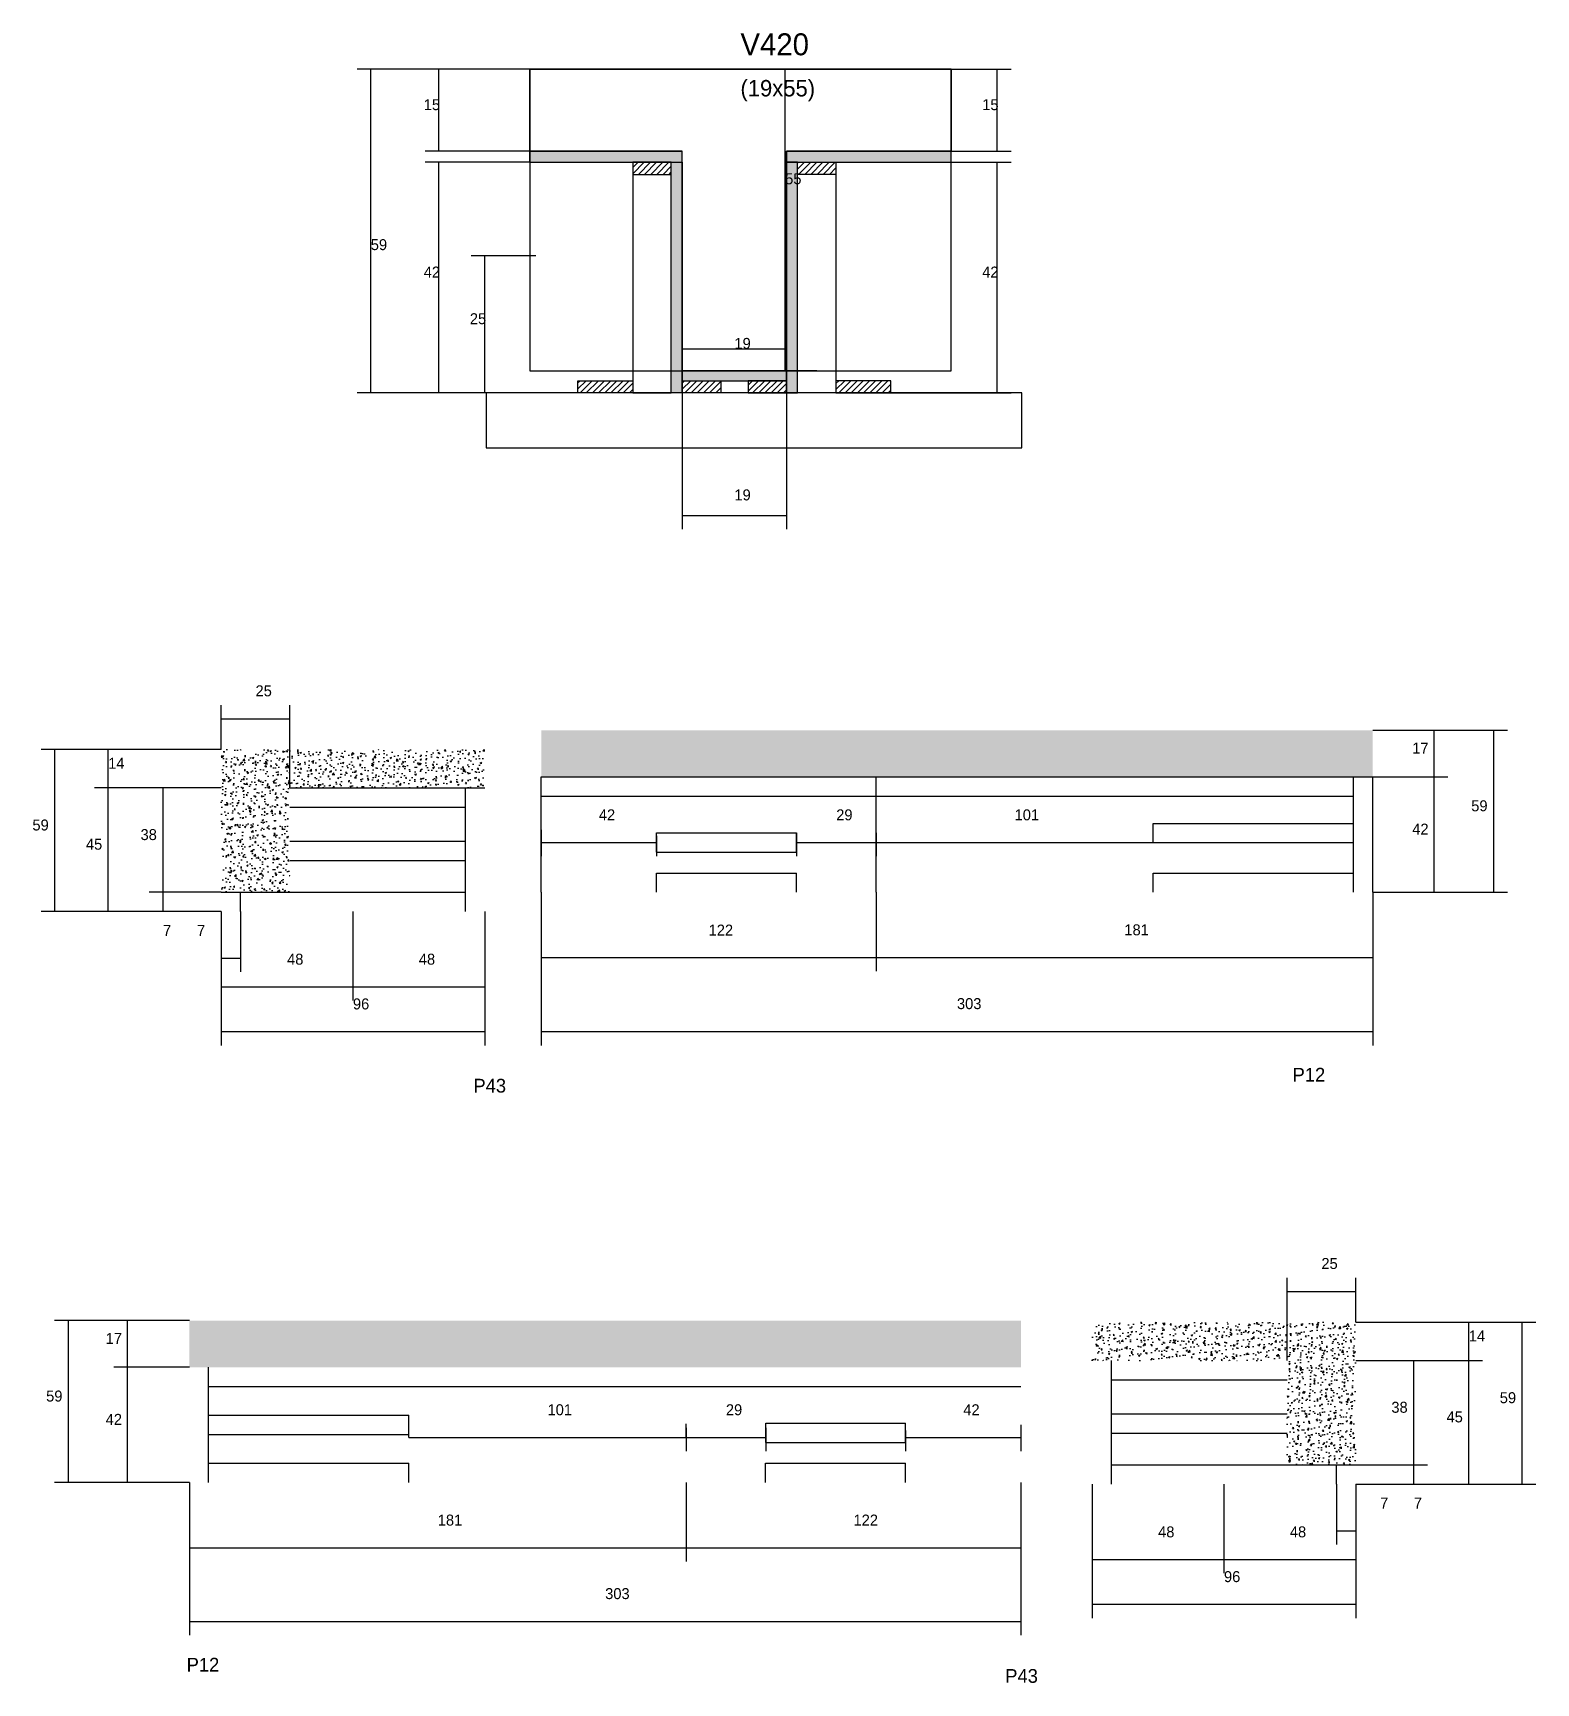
# Model space of a CAD drawing. Header units: metres. Extents: x -65046 to 21926, y -45195 to 1016.
# Drawn here: x 15742 to 16290, y -9388 to -8787 of the extents above; entities that cross this region are included whole.
import ezdxf

# ---------------------------------------------------------------- set-up
doc = ezdxf.new("R2010")
doc.units = ezdxf.units.M
for name, color, linetype in [('CONCRETO', 251, 'Continuous'), ('COTA', 241, 'Continuous'), ('Hachura', 253, 'Continuous'), ('Madeira', 126, 'Continuous'), ('NOMENCLATURA', 7, 'Continuous'), ('Painéis', 200, 'Continuous'), ('SARR_2.2x7', 40, 'Continuous'), ('Texto Seção', 7, 'Continuous')]:
    doc.layers.add(name, color=color, linetype=linetype)

msp = doc.modelspace()

# ---------------------------------------------------------------- texts
at = {"layer": 'COTA'}
for s, p in [('15', (15884.6, -8815)), ('15', (16088.1, -8815)), ('55', (16016.3, -8842)), ('59', (15865.3, -8866)), ('42', (15884.6, -8876)), ('42', (16088.1, -8876)), ('25', (15901.4, -8893)), ('19', (15997.8, -8902)), ('19', (15997.8, -8957.2)), ('25', (15823.3, -9028.6)), ('17', (16244.8, -9049.5)), ('59', (16266.3, -9070.5)), ('38', (15781.4, -9081)), ('42', (16244.8, -9079)), ('7', (15789.6, -9115.9)), ('7', (15802, -9115.9)), ('122', (15988.4, -9115.8)), ('181', (16139.9, -9115.7)), ('96', (15858.8, -9142.7)), ('303', (16078.9, -9142.6)), ('25', (16211.7, -9237.3)), ('17', (15768.7, -9264.6)), ('59', (15747, -9285.6)), ('38', (16237.2, -9289.7)), ('42', (15768.7, -9294.1)), ('7', (16233.1, -9324.6)), ('7', (16245.4, -9324.6)), ('181', (15889.7, -9330.8)), ('122', (16041.2, -9330.8)), ('96', (16176.2, -9351.4)), ('303', (15950.7, -9357.6))]:
    msp.add_text(s, height=4, dxfattribs=at).set_placement(p)
at = {"layer": 'NOMENCLATURA'}
for s, p in [('P43', (15902.7, -9173)), ('P12', (16201.2, -9169)), ('P12', (15798.2, -9384)), ('P43', (16096.5, -9388.1))]:
    msp.add_text(s, height=5, dxfattribs=at).set_placement(p)
at = {"layer": 'Painéis'}
for s, p in [('14', (15769.6, -9055)), ('59', (15742, -9077.5)), ('42', (15948.4, -9073.8)), ('29', (16034.9, -9073.8)), ('101', (16099.9, -9073.8)), ('45', (15761.5, -9084.5)), ('48', (15834.8, -9126.4)), ('48', (15882.8, -9126.4)), ('14', (16265.4, -9263.7)), ('59', (16276.7, -9286.2)), ('101', (15929.7, -9290.6)), ('29', (15994.7, -9290.6)), ('42', (16081.2, -9290.6)), ('45', (16257.3, -9293.2)), ('48', (16152.2, -9335.1)), ('48', (16200.2, -9335.1))]:
    msp.add_text(s, height=4, dxfattribs=at).set_placement(p)
at = {"layer": 'Texto Seção'}
for s, height, p in [('V420', 8, (16000, -8795)), ('(19x55)', 6, (16000, -8810))]:
    msp.add_text(s, height=height, dxfattribs=at).set_placement(p)

# ---------------------------------------------------------------- hatches: boundary and pattern name
at = {"layer": 'COTA'}
h = msp.add_hatch(dxfattribs=at)
h.set_pattern_fill('AR-CONC', scale=0.03)
h.paths.add_polyline_path([(16230.4, -9058), (16230.4, -9041), (16230.4, -9041), (15927.4, -9041), (15927.4, -9041), (15927.4, -9058), (15927.4, -9058), (16230.4, -9058)])
h = msp.add_hatch(dxfattribs=at)
h.set_pattern_fill('AR-CONC', scale=0.03)
h.paths.add_polyline_path([(15835.8, -9062), (15906.8, -9062), (15906.8, -9062), (15906.8, -9048), (15906.8, -9048), (15810.8, -9048), (15810.8, -9048), (15810.8, -9100), (15810.8, -9100), (15835.8, -9100), (15835.8, -9100), (15835.8, -9062)])
h = msp.add_hatch(dxfattribs=at)
h.set_pattern_fill('AR-CONC', scale=0.03)
h.paths.add_polyline_path([(15799.2, -9273.1), (15799.2, -9256.1), (15799.2, -9256.1), (16102.2, -9256.1), (16102.2, -9256.1), (16102.2, -9273.1), (16102.2, -9273.1), (15799.2, -9273.1)])
h = msp.add_hatch(dxfattribs=at)
h.set_pattern_fill('AR-CONC', scale=0.03)
h.paths.add_polyline_path([(16199.2, -9270.7), (16128.2, -9270.7), (16128.2, -9270.7), (16128.2, -9256.7), (16128.2, -9256.7), (16224.2, -9256.7), (16224.2, -9256.7), (16224.2, -9308.7), (16224.2, -9308.7), (16199.2, -9308.7), (16199.2, -9308.7), (16199.2, -9270.7)])
at = {"layer": 'Hachura'}
h = msp.add_hatch(color=8, dxfattribs=at)
h.dxf.hatch_style = 1
h.paths.add_polyline_path([(15978.8, -8834), (15978.8, -8830), (15978.8, -8830), (15923.2, -8830), (15923.2, -8830), (15923.2, -8834), (15923.2, -8834), (15978.8, -8834)])
h = msp.add_hatch(color=8, dxfattribs=at)
h.dxf.hatch_style = 1
h.paths.add_polyline_path([(16076.8, -8834), (16076.8, -8830), (16076.8, -8830), (16016.8, -8830), (16016.8, -8830), (16016.8, -8834), (16016.8, -8834), (16076.8, -8834)])
h = msp.add_hatch(dxfattribs=at)
h.set_pattern_fill('ANSI31', scale=0.5)
h.paths.add_polyline_path([(15974.8, -8838.4), (15974.8, -8834), (15974.8, -8834), (15960.8, -8834), (15960.8, -8834), (15960.8, -8838.4), (15960.8, -8838.4), (15974.8, -8838.4)])
h = msp.add_hatch(color=8, dxfattribs=at)
h.dxf.hatch_style = 1
h.paths.add_polyline_path([(15974.8, -8834), (15978.8, -8834), (15978.8, -8834), (15978.8, -8918), (15978.8, -8918), (15974.8, -8918), (15974.8, -8918), (15974.8, -8834)])
h = msp.add_hatch(color=8, dxfattribs=at)
h.dxf.hatch_style = 1
h.paths.add_polyline_path([(16020.8, -8834), (16016.8, -8834), (16016.8, -8834), (16016.8, -8918), (16016.8, -8918), (16020.8, -8918), (16020.8, -8918), (16020.8, -8834)])
h = msp.add_hatch(dxfattribs=at)
h.set_pattern_fill('ANSI31', scale=0.5)
h.paths.add_polyline_path([(16020.8, -8838.4), (16020.8, -8834), (16020.8, -8834), (16034.8, -8834), (16034.8, -8834), (16034.8, -8838.4), (16034.8, -8838.4), (16020.8, -8838.4)])
h = msp.add_hatch(color=8, dxfattribs=at)
h.dxf.hatch_style = 1
h.paths.add_polyline_path([(16016.8, -8913.6), (16016.8, -8910), (16016.8, -8910), (15978.8, -8910), (15978.8, -8910), (15978.8, -8913.6), (15978.8, -8913.6), (16016.8, -8913.6)])
h = msp.add_hatch(dxfattribs=at)
h.set_pattern_fill('ANSI31', scale=0.5)
h.paths.add_polyline_path([(15940.8, -8918), (15940.8, -8913.6), (15940.8, -8913.6), (15960.8, -8913.6), (15960.8, -8913.6), (15960.8, -8918), (15960.8, -8918), (15940.8, -8918)])
h = msp.add_hatch(dxfattribs=at)
h.set_pattern_fill('ANSI31', scale=0.5)
h.paths.add_polyline_path([(15978.8, -8918), (15978.8, -8913.6), (15978.8, -8913.6), (15992.8, -8913.6), (15992.8, -8913.6), (15992.8, -8918), (15992.8, -8918), (15978.8, -8918)])
h = msp.add_hatch(dxfattribs=at)
h.set_pattern_fill('ANSI31', scale=0.5)
h.paths.add_polyline_path([(16016.8, -8918), (16016.8, -8913.6), (16016.8, -8913.6), (16002.8, -8913.6), (16002.8, -8913.6), (16002.8, -8918), (16002.8, -8918), (16016.8, -8918)])
h = msp.add_hatch(dxfattribs=at)
h.set_pattern_fill('ANSI31', scale=0.5)
h.paths.add_polyline_path([(16054.8, -8918), (16054.8, -8913.6), (16054.8, -8913.6), (16034.8, -8913.6), (16034.8, -8913.6), (16034.8, -8918), (16034.8, -8918), (16054.8, -8918)])

# ---------------------------------------------------------------- linework, layer by layer
at = {"layer": 'CONCRETO'}
for points in [[(15923.2, -8830), (15923.2, -8800), (16076.8, -8800), (16076.8, -8830), (16016.8, -8830), (16016.8, -8910), (15978.8, -8910), (15978.8, -8830)], [(15923.2, -8910), (16076.8, -8910), (16076.8, -8800), (15923.2, -8800)]]:
    msp.add_lwpolyline(points, close=True, dxfattribs=at)
at = {"layer": 'COTA'}
for p, q in [((15923.2, -8800), (15860.3, -8800)), ((15865.3, -8918), (15865.3, -8800)), ((15923.2, -8800), (15885.1, -8800)), ((15890.1, -8830), (15890.1, -8800)), ((16027.8, -8800), (16011.3, -8800)), ((16016.3, -8910), (16016.3, -8800)), ((16076.8, -8800), (16098.6, -8800)), ((16093.6, -8830), (16093.6, -8800)), ((15923.2, -8830), (15885.1, -8830)), ((16076.8, -8830), (16098.6, -8830)), ((15923.2, -8834), (15885.1, -8834)), ((15890.1, -8918), (15890.1, -8834)), ((16076.8, -8834), (16098.6, -8834)), ((16093.6, -8918), (16093.6, -8834)), ((15925.5, -8868.1), (15901.9, -8868.1)), ((15906.9, -8918), (15906.9, -8868.1)), ((15978.8, -8918), (15978.8, -8897)), ((16016.8, -8918), (16016.8, -8897)), ((15978.8, -8902), (16016.8, -8902)), ((16027.8, -8910), (16011.3, -8910)), ((15945.2, -8918), (15860.3, -8918)), ((15945.2, -8918), (15885.1, -8918)), ((15925.5, -8918), (15901.9, -8918)), ((15978.8, -8918), (15978.8, -8967.7)), ((16016.8, -8918), (16016.8, -8967.7)), ((16050.4, -8918), (16098.6, -8918)), ((15978.8, -8962.7), (16016.8, -8962.7)), ((15810.8, -9048), (15810.8, -9031.8)), ((15810.8, -9036.8), (15835.8, -9036.8)), ((15835.8, -9062), (15835.8, -9031.8)), ((16230.4, -9041), (16257.8, -9041)), ((16230.4, -9041), (16279.5, -9041)), ((16252.8, -9058), (16252.8, -9041)), ((16274.5, -9100), (16274.5, -9041)), ((16230.4, -9058), (16257.8, -9058)), ((16230.4, -9058), (16257.8, -9058)), ((16252.8, -9100), (16252.8, -9058)), ((15810.8, -9062), (15784.6, -9062)), ((15789.6, -9100), (15789.6, -9062)), ((15810.8, -9100), (15784.6, -9100)), ((15810.8, -9100), (15784.6, -9100)), ((15789.6, -9107), (15789.6, -9100)), ((15927.4, -9100), (15927.4, -9128.8)), ((15927.4, -9100), (15927.4, -9155.8)), ((16049.4, -9100), (16049.4, -9128.8)), ((16049.4, -9100), (16049.4, -9128.8)), ((16230.4, -9100), (16230.4, -9128.8)), ((16230.4, -9100), (16230.4, -9155.8)), ((16230.4, -9100), (16257.8, -9100)), ((16230.4, -9100), (16279.5, -9100)), ((15810.8, -9107), (15784.6, -9107)), ((15810.8, -9107), (15810.8, -9155.8)), ((15810.8, -9107), (15810.8, -9129)), ((15817.8, -9107), (15817.8, -9129)), ((15906.8, -9107), (15906.8, -9155.8)), ((15810.8, -9124), (15817.8, -9124)), ((15927.4, -9123.8), (16049.4, -9123.8)), ((16049.4, -9123.8), (16230.4, -9123.8)), ((15810.8, -9150.8), (15906.8, -9150.8)), ((15927.4, -9150.8), (16230.4, -9150.8)), ((16199.2, -9270.7), (16199.2, -9240.5)), ((16224.2, -9256.7), (16224.2, -9240.5)), ((16199.2, -9245.5), (16224.2, -9245.5)), ((15799.2, -9256.1), (15750.1, -9256.1)), ((15755.1, -9315.1), (15755.1, -9256.1)), ((15799.2, -9256.1), (15771.7, -9256.1)), ((15776.7, -9273.1), (15776.7, -9256.1)), ((16224.2, -9270.7), (16250.4, -9270.7)), ((16245.4, -9308.7), (16245.4, -9270.7)), ((15799.2, -9273.1), (15771.7, -9273.1)), ((15799.2, -9273.1), (15771.7, -9273.1)), ((15776.7, -9315.1), (15776.7, -9273.1)), ((16224.2, -9308.7), (16250.4, -9308.7)), ((16224.2, -9308.7), (16250.4, -9308.7)), ((16245.4, -9315.7), (16245.4, -9308.7)), ((15799.2, -9315.1), (15750.1, -9315.1)), ((15799.2, -9315.1), (15771.7, -9315.1)), ((15799.2, -9315.1), (15799.2, -9343.9)), ((15799.2, -9315.1), (15799.2, -9370.8)), ((15980.2, -9315.1), (15980.2, -9343.9)), ((15980.2, -9315.1), (15980.2, -9343.9)), ((16102.2, -9315.1), (16102.2, -9343.9)), ((16102.2, -9315.1), (16102.2, -9370.8)), ((16128.2, -9315.7), (16128.2, -9364.5)), ((16217.2, -9315.7), (16217.2, -9337.7)), ((16224.2, -9315.7), (16224.2, -9364.5)), ((16224.2, -9315.7), (16250.4, -9315.7)), ((16224.2, -9315.7), (16224.2, -9337.7)), ((16217.2, -9332.7), (16224.2, -9332.7)), ((15799.2, -9338.9), (15980.2, -9338.9)), ((15980.2, -9338.9), (16102.2, -9338.9)), ((16128.2, -9359.5), (16224.2, -9359.5)), ((15799.2, -9365.8), (16102.2, -9365.8))]:
    msp.add_line(p, q, dxfattribs=at)
at = {"layer": 'Madeira'}
for points in [[(15974.8, -8838.4), (15974.8, -8834), (15960.8, -8834), (15960.8, -8838.4)], [(15974.8, -8834), (15960.8, -8834), (15960.8, -8918), (15974.8, -8918)], [(16020.8, -8838.4), (16020.8, -8834), (16034.8, -8834), (16034.8, -8838.4)], [(16020.8, -8834), (16034.8, -8834), (16034.8, -8918), (16020.8, -8918)], [(15940.8, -8918), (15940.8, -8913.6), (15960.8, -8913.6), (15960.8, -8918)], [(15978.8, -8918), (15978.8, -8913.6), (15992.8, -8913.6), (15992.8, -8918)], [(16016.8, -8918), (16016.8, -8913.6), (16002.8, -8913.6), (16002.8, -8918)], [(16054.8, -8918), (16054.8, -8913.6), (16034.8, -8913.6), (16034.8, -8918)], [(15907.3, -8938), (16102.5, -8938), (16102.5, -8918), (15907.3, -8918)]]:
    msp.add_lwpolyline(points, close=True, dxfattribs=at)
at = {"layer": 'Painéis'}
for p, q in [((15923.2, -8830), (15978.8, -8830)), ((15923.2, -8834), (15923.2, -8830)), ((15978.8, -8834), (15978.8, -8830)), ((16016.8, -8830), (16076.8, -8830)), ((16016.8, -8834), (16016.8, -8830)), ((16076.8, -8834), (16076.8, -8830)), ((15978.8, -8918), (15978.8, -8834)), ((16016.8, -8918), (16016.8, -8834)), ((15978.8, -8910), (16016.8, -8910)), ((15978.8, -8913.6), (15978.8, -8910)), ((16016.8, -8913.6), (16016.8, -8910)), ((15810.8, -9048), (15745.2, -9048)), ((15750.2, -9107), (15750.2, -9048)), ((15810.8, -9048), (15764.6, -9048)), ((15769.6, -9062), (15769.6, -9048)), ((15927.4, -9058), (16230.4, -9058)), ((15927.4, -9100), (15927.4, -9058)), ((16049.4, -9100), (16049.4, -9058)), ((16230.4, -9100), (16230.4, -9058)), ((15810.8, -9062), (15764.6, -9062)), ((15810.8, -9062), (15764.6, -9062)), ((15769.6, -9107), (15769.6, -9062)), ((15835.8, -9062), (15906.8, -9062)), ((15927.4, -9077.3), (15927.4, -9086.9)), ((16020.4, -9078.4), (16020.4, -9086.9)), ((16049.4, -9081.9), (16049.4, -9076.9)), ((16049.4, -9078.4), (16049.4, -9086.9)), ((16150.4, -9081.9), (16150.4, -9076.9)), ((15927.4, -9081.9), (15969.4, -9081.9)), ((15969.4, -9079.5), (15969.4, -9086.9)), ((16020.4, -9081.9), (16049.4, -9081.9)), ((16049.4, -9081.9), (16150.4, -9081.9)), ((15810.8, -9107), (15745.2, -9107)), ((15810.8, -9107), (15764.6, -9107)), ((15810.8, -9107), (15810.8, -9139.5)), ((15858.8, -9107), (15858.8, -9139.5)), ((15858.8, -9107), (15858.8, -9139.5)), ((15906.8, -9107), (15906.8, -9139.5)), ((15810.8, -9134.5), (15858.8, -9134.5)), ((15858.8, -9134.5), (15906.8, -9134.5)), ((16224.2, -9256.7), (16270.4, -9256.7)), ((16224.2, -9256.7), (16289.9, -9256.7)), ((16265.4, -9270.7), (16265.4, -9256.7)), ((16284.9, -9315.7), (16284.9, -9256.7)), ((16224.2, -9270.7), (16270.4, -9270.7)), ((16224.2, -9270.7), (16270.4, -9270.7)), ((16265.4, -9315.7), (16265.4, -9270.7)), ((15879.2, -9298.7), (15879.2, -9293.7)), ((15980.2, -9298.7), (15980.2, -9293.7)), ((15980.2, -9295.2), (15980.2, -9303.7)), ((16009.2, -9295.2), (16009.2, -9303.7)), ((16102.2, -9294.1), (16102.2, -9303.7)), ((15879.2, -9298.7), (15980.2, -9298.7)), ((15980.2, -9298.7), (16009.2, -9298.7)), ((16060.2, -9296.1), (16060.2, -9303.7)), ((16060.2, -9298.7), (16102.2, -9298.7)), ((16128.2, -9315.7), (16128.2, -9348.2)), ((16176.2, -9315.7), (16176.2, -9348.2)), ((16176.2, -9315.7), (16176.2, -9348.2)), ((16224.2, -9315.7), (16270.4, -9315.7)), ((16224.2, -9315.7), (16289.9, -9315.7)), ((16224.2, -9315.7), (16224.2, -9348.2)), ((16128.2, -9343.2), (16176.2, -9343.2)), ((16176.2, -9343.2), (16224.2, -9343.2))]:
    msp.add_line(p, q, dxfattribs=at)
for points in [[(15978.8, -8834), (15978.8, -8830), (15923.2, -8830), (15923.2, -8834)], [(16076.8, -8834), (16076.8, -8830), (16016.8, -8830), (16016.8, -8834)], [(15974.8, -8834), (15978.8, -8834), (15978.8, -8918), (15974.8, -8918)], [(16020.8, -8834), (16016.8, -8834), (16016.8, -8918), (16020.8, -8918)], [(16016.8, -8913.6), (16016.8, -8910), (15978.8, -8910), (15978.8, -8913.6)]]:
    msp.add_lwpolyline(points, close=True, dxfattribs=at)
at = {"layer": 'SARR_2.2x7'}
for p, q in [((16223.4, -9100), (16223.4, -9058)), ((15899.8, -9107), (15899.8, -9062)), ((15927.4, -9065), (16049.4, -9065)), ((15927.4, -9065), (16223.4, -9065)), ((15835.8, -9069), (15858.8, -9069)), ((15858.8, -9069), (15899.9, -9069)), ((15969.4, -9078.4), (16020.4, -9078.4)), ((15969.4, -9085.4), (15969.4, -9078.4)), ((16020.4, -9085.4), (16020.4, -9078.4)), ((16150.4, -9074.9), (16223.4, -9074.9)), ((16150.4, -9081.9), (16150.4, -9074.9)), ((15835.8, -9081.4), (15858.8, -9081.4)), ((15858.8, -9081.4), (15899.9, -9081.4)), ((15969.4, -9085.4), (16020.4, -9085.4)), ((16150.4, -9081.9), (16223.4, -9081.9)), ((15835.8, -9088.4), (15858.8, -9088.4)), ((15858.8, -9088.4), (15899.9, -9088.4)), ((15969.4, -9093), (16020.4, -9093)), ((15969.4, -9100), (15969.4, -9093)), ((16020.4, -9100), (16020.4, -9093)), ((16150.4, -9093), (16223.4, -9093)), ((16150.4, -9100), (16150.4, -9093)), ((15810.8, -9100), (15858.8, -9100)), ((15817.8, -9107), (15817.8, -9100)), ((15858.8, -9100), (15899.9, -9100)), ((16135.2, -9315.7), (16135.2, -9270.7)), ((15806.2, -9315.1), (15806.2, -9273.1)), ((16135.2, -9277.7), (16176.2, -9277.7)), ((16176.2, -9277.7), (16199.2, -9277.7)), ((15806.2, -9280.1), (15980.2, -9280.1)), ((15980.2, -9280.1), (16102.2, -9280.1)), ((15806.2, -9290.6), (15879.2, -9290.6)), ((15879.2, -9297.6), (15879.2, -9290.6)), ((16009.2, -9293.5), (16060.2, -9293.5)), ((16009.2, -9300.5), (16009.2, -9293.5)), ((16060.2, -9300.5), (16060.2, -9293.5)), ((16135.2, -9290.1), (16176.2, -9290.1)), ((16176.2, -9290.1), (16199.2, -9290.1)), ((15806.2, -9297.6), (15879.2, -9297.6)), ((16009.2, -9300.5), (16060.2, -9300.5)), ((16135.2, -9297.1), (16176.2, -9297.1)), ((16176.2, -9297.1), (16199.2, -9297.1)), ((15806.2, -9308.1), (15879.2, -9308.1)), ((15879.2, -9315.1), (15879.2, -9308.1)), ((16009.1, -9308.1), (16060.2, -9308.1)), ((16009.1, -9315.1), (16009.1, -9308.1)), ((16060.2, -9315.1), (16060.2, -9308.1)), ((16135.2, -9308.7), (16176.2, -9308.7)), ((16176.2, -9308.7), (16224.2, -9308.7)), ((16217.2, -9315.7), (16217.2, -9308.7))]:
    msp.add_line(p, q, dxfattribs=at)

msp.set_redraw_order([(e.dxf.handle, doc.entitydb.next_handle()) for e in msp.query("TEXT MTEXT ATTDEF DIMENSION ARC_DIMENSION")])  # texts and dimensions are drawn at this point

doc.saveas('drawing.dxf')
